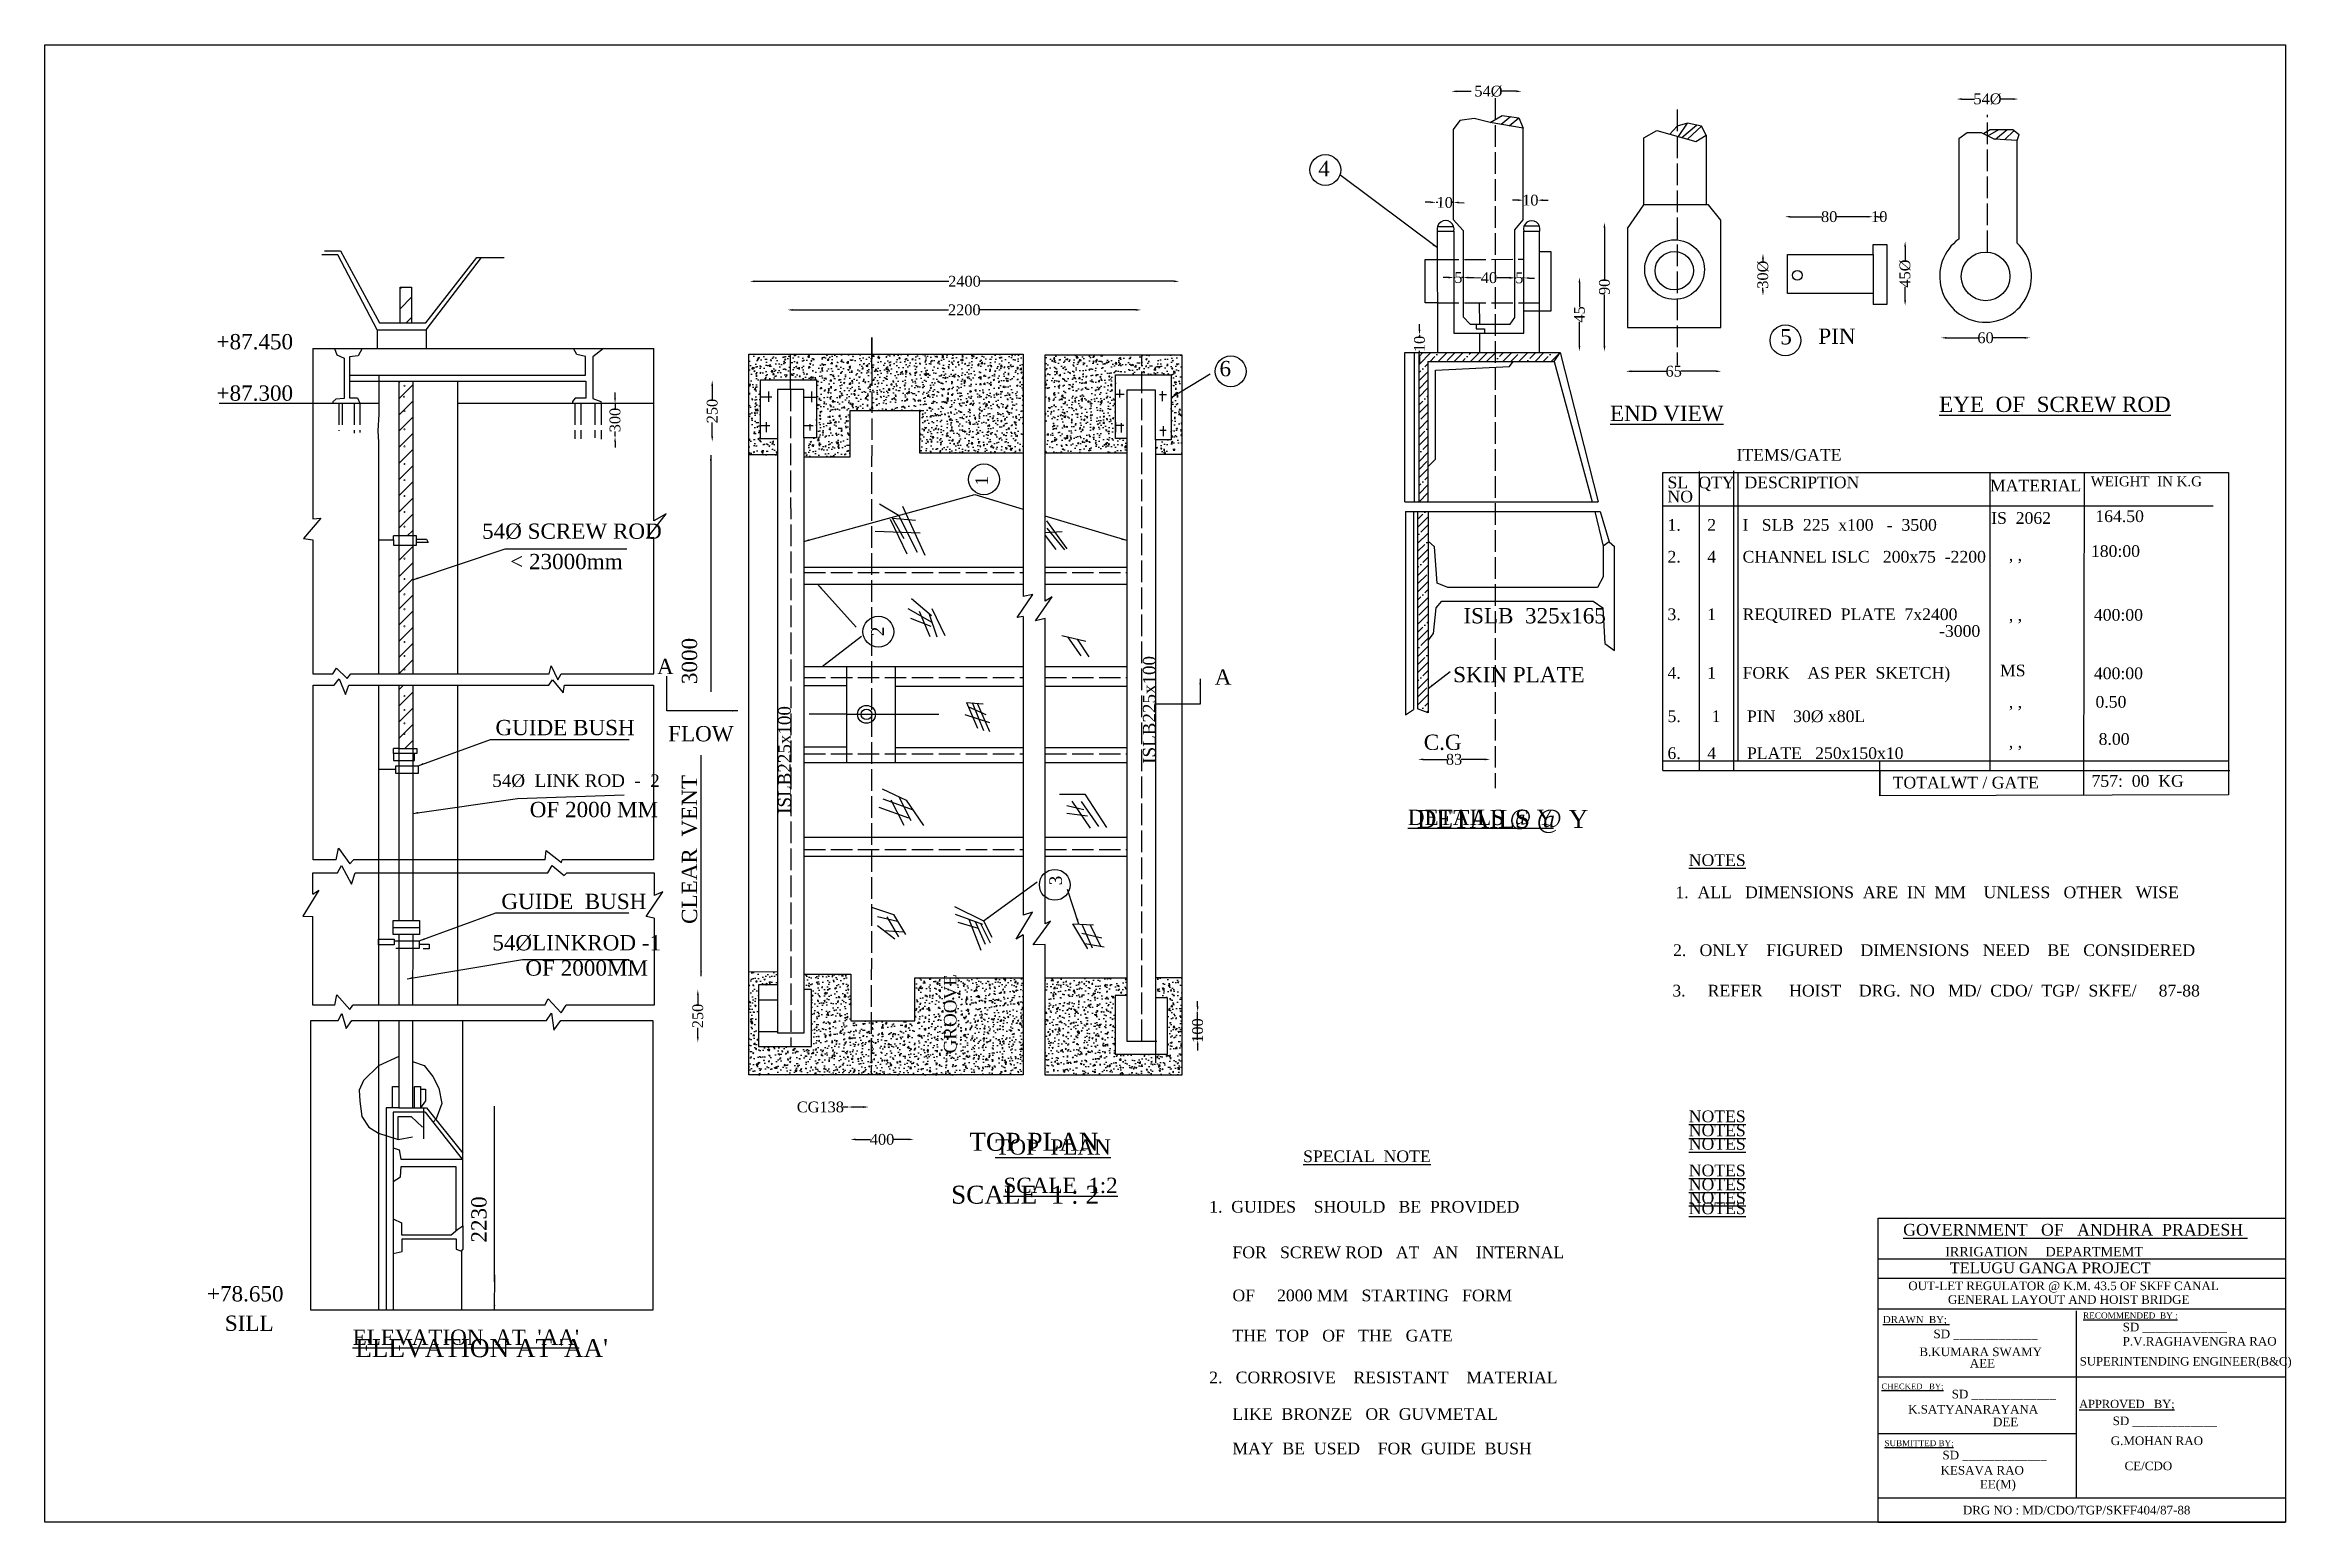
# Model space of a CAD drawing. Header units: millimetres. Extents: x -1361 to 11123, y 830 to 9040.
import ezdxf

# ---------------------------------------------------------------- set-up
doc = ezdxf.new("R2010")
doc.units = ezdxf.units.MM
doc.linetypes.add('ACAD_ISO02W100', pattern=[15, 12, -3])
for name, color, linetype in [('DIM', 5, 'Continuous'), ('DOT LINE', 3, 'Continuous'), ('dwg', 20, 'Continuous'), ('HATCH', 2, 'Continuous'), ('TEXT', 7, 'Continuous')]:
    doc.layers.add(name, color=color, linetype=linetype)
doc.layers.add('TITLE', color=7, linetype='Continuous', lineweight=30)
doc.styles.get("Standard").update_dxf_attribs({"font": 'TIMES.TTF', "height": 60})
doc.dimstyles.new('ISO-25', dxfattribs={"dimtxt": 60, "dimasz": 30, "dimexe": 1.265, "dimexo": 0.625, "dimtad": 0, "dimdec": 1, "dimtxsty": 'Standard', "dimcen": 2.5, "dimse1": 1, "dimse2": 1, "dimclre": 5, "dimclrt": 4, "dimadec": 0, "dimazin": 0, "dimtfac": 1, "dimtdec": 1, "dimtmove": 0, "dimatfit": 3, "dimfxl": 1, "dimarcsym": 0})
pattern_1 = [(50, (0, 0), (72.87387, -6.37563), [7.62, -83.82]), (355, (0, 0), (-14.0971, 76.42266), [6.096, -67.056]), (100.451, (6.07, -0.53), (58.777, 70.0467), [6.476, -71.236]), (46.1842, (0, 20.32), (108.4316, -16.8169), [11.43, -125.73]), (96.6356, (9.04, 18.92), (94.9617, 98.9702), [9.714, -106.854]), (351.184, (0, 20.32), (94.9618, 98.97), [9.144, -100.584]), (21, (10.16, 15.24), (60.64595, -40.9062), [7.62, -83.82]), (326, (10.16, 15.24), (24.7208, 73.6752), [6.096, -67.056]), (71.4514, (15.214, 11.83), (85.3666, 32.76914), [6.476, -71.236]), (37.5, (0, 0), (1.23544, 33.822016), [0, -66.2432, 0, -68.072, 0, -67.31]), (7.5, (0, 0), (26.72787, 40.07223), [0, -38.8112, 0, -64.7192, 0, -25.654]), (327.5, (-22.657, 0), (54.23624, -2.2915), [0, -25.4, 0, -79.248, 0, -105.156]), (317.5, (-32.817, 0), (59.25167, 10.1706), [0, -33.02, 0, -52.6288, 0, -74.676])]

msp = doc.modelspace()

# ---------------------------------------------------------------- texts
at = {"layer": 'Defpoints'}
for s, height, p in [('      , ,', 65, (9407.27, 5134.66)), ('  8.00', 65, (10004.61, 5149.93)), ('%%UDETAILS @ Y', 85, (6214.27, 4704.44)), ('%%UNOTES', 65, (7775.71, 3052.73)), ('%%UNOTES', 65, (7775.71, 2974.95)), ('%%UTOP  PLAN', 85, (3921.37, 2872.65)), ('%%UNOTES', 65, (7775.71, 2899.72)), ('%%UNOTES', 65, (7775.71, 2752.16)), ('%%USCALE  1:2', 85, (3966.71, 2659.51)), ('%%UNOTES', 65, (7775.71, 2674.37)), ('%%UNOTES', 65, (7775.71, 2600.34)), ('%%UNOTES', 65, (7775.71, 2541.67)), ("%%UELEVATION  AT  'AA'", 85, (349.57, 1815.1))]:
    msp.add_text(s, height=height, dxfattribs=at).set_placement(p)
at = {"layer": 'TEXT'}
for s, height, p in [('4', 85, (5716.5, 8310.33)), ('+87.450', 85, (-407.14, 7347.94)), ('5', 85, (8284.16, 7375.5)), ('PIN', 85, (8495.75, 7378.54)), ('6', 85, (5167.29, 7198.61)), ('+87.300', 85, (-407.14, 7062.34)), ('%%UEND VIEW', 85, (7337.81, 6949.58)), ('%%UEYE  OF  SCREW ROD', 85, (9166.97, 6999.92)), ('ITEMS/GATE', 65, (8041.09, 6729.1)), ('SL', 65, (7657.32, 6575.72)), ('QTY', 65, (7828.78, 6575.72)), ('DESCRIPTION', 65, (8085.27, 6575.72)), ('MATERIAL', 65, (9449.86, 6558.35)), ('WEIGHT  IN K.G', 55, (10009.51, 6586.88)), ('NO', 65, (7657.32, 6497.26)), ('54%%C SCREW ROD', 85, (1068.89, 6294.99)), ('1.      2      I   SLB  225  x100   -  3500        ', 65, (7657.32, 6339.95)), ('  IS  2062', 65, (9407.27, 6378.19)), ('164.50', 65, (10035.25, 6388.1)), ('180:00', 65, (10010.81, 6194.19)), ('< 23000mm', 85, (1225.07, 6126.09)), ('2.      4      CHANNEL ISLC   200x75  -2200    ', 65, (7657.32, 6162.86)), ('      , ,', 65, (9407.27, 6173.8)), ('ISLB  325x165', 85, (6522.99, 5825.07)), ('3.      1      REQUIRED  PLATE  7x2400', 65, (7657.32, 5843)), ('400:00', 65, (10027.33, 5839.87)), ('-3000', 65, (9166.63, 5750.1)), ('      , ,', 65, (9407.27, 5839.87)), ('A', 85, (2041.03, 5542.72)), ('A', 85, (5140.74, 5484.11)), ('SKIN PLATE', 85, (6466.14, 5497.8)), ('4.      1      FORK    AS PER  SKETCH)', 65, (7657.32, 5517.76)), ('    MS', 65, (9407.27, 5530.78)), ('400:00', 65, (10027.33, 5514.84)), ('  0.50   ', 65, (9987.04, 5356.39)), ('GUIDE BUSH ', 85, (1143.24, 5203.39)), ('FLOW', 85, (2103.03, 5169.33)), ('5.       1      PIN    30%%C x80L', 65, (7657.32, 5276.3)), ('      , ,', 65, (9407.27, 5356.52)), ('C.G', 85, (6302.64, 5121.9)), ('6.      4       PLATE   250x150x10', 65, (7657.32, 5071.14)), ('54%%C  LINK ROD  -  2', 70, (1125.67, 4916.07)), ('TOTALWT / GATE', 65, (8908.75, 4907.54)), ('757:  00  KG', 65, (10014.2, 4916.75)), ('OF 2000 MM', 85, (1333.73, 4747.84)), ('DETAILS @ Y', 100, (6263.94, 4688.51)), ('%%UNOTES', 65, (7775.71, 4476.64)), ('GUIDE  BUSH', 85, (1176.13, 4237.32)), ('1.  ALL   DIMENSIONS  ARE  IN  MM    UNLESS   OTHER   WISE', 65, (7701.34, 4297.78)), ('54%%CLINKROD -1', 85, (1125.79, 4007.72)), ('2.   ONLY    FIGURED    DIMENSIONS   NEED    BE   CONSIDERED', 65, (7688.29, 3976.2)), ('OF 2000MM', 85, (1309.69, 3867.18)), ('3.     REFER      HOIST    DRG.  NO   MD/  CDO/  TGP/  SKFE/     87-88', 65, (7684.45, 3751.37)), ('TOP PLAN', 100, (3777.07, 2893.7)), ('%%USPECIAL  NOTE', 65, (5632.06, 2830.72)), ('SCALE  1 : 2', 100, (3675.65, 2599.92)), ('1.  GUIDES    SHOULD   BE  PROVIDED', 65, (5110.13, 2550.11)), ('FOR   SCREW ROD   AT   AN    INTERNAL', 65, (5239.32, 2296.99)), ('+78.650', 85, (-460.23, 2056.53)), ('OF     2000 MM   STARTING   FORM  ', 65, (5239.32, 2057.55)), ('SILL', 85, (-360.67, 1893.02)), ('THE  TOP   OF   THE   GATE', 65, (5239.32, 1834.25)), ("ELEVATION AT 'AA'", 100, (363.62, 1747.29)), ('2.   CORROSIVE    RESISTANT    MATERIAL', 65, (5110.13, 1601.61)), ('LIKE  BRONZE   OR  GUVMETAL', 65, (5239.32, 1398.26)), ('MAY  BE  USED    FOR  GUIDE  BUSH', 65, (5239.32, 1206.71))]:
    msp.add_text(s, height=height, dxfattribs=at).set_placement(p)
for s, height, p in [('1', 70, (3880.57, 6591.51)), ('2', 70, (3301.86, 5753.49)), ('3000', 85, (2263.97, 5487.55)), ('ISLB225x100', 70, (4811.91, 5044.52)), ('ISLB225x100', 70, (2784.41, 4766.23)), ('CLEAR  VENT', 85, (2263.97, 4154.67)), ('3', 70, (4291.67, 4369.69)), ('GROOVE', 70, (3705.6, 3434.95)), ('2230', 85, (1093.83, 2383.65))]:
    msp.add_text(s, height=height, rotation=90, dxfattribs=at).set_placement(p)
at = {"layer": 'TITLE', "lineweight": 30}
for s, height, p in [('%%UGOVERNMENT   OF   ANDHRA  PRADESH ', 65.466, (8966.92, 2422.16)), ('GENERAL LAYOUT AND HOIST BRIDGE', 47.7575, (9216.05, 2043.18)), ('SD _____________', 47.7575, (9135.83, 1852.13)), ('SD _____________', 47.7575, (10187.31, 1890.45)), ('B.KUMARA SWAMY', 47.7575, (9057.55, 1752.66)), ('SUPERINTENDING ENGINEER(B&C)', 46.875, (9948.34, 1700.52)), ('P.V.RAGHAVENGRA RAO', 47.7575, (10187.31, 1811.32)), ('AEE', 47.757, (9337.44, 1689.36)), ('SD _____________', 47.7575, (9237.29, 1517.68)), ('K.SATYANARAYANA', 47.7575, (8994.36, 1433.27)), ('DEE', 47.757, (9466.64, 1363.11)), ('SD _____________', 47.7575, (10131.52, 1369.15)), ('G.MOHAN RAO', 47.7575, (10120.96, 1258.37)), ('KESAVA RAO', 47.757, (9175.19, 1094.41)), ('SD _____________', 47.7575, (9185.75, 1178.81)), ('CE/CDO', 47.757, (10197.85, 1118.7)), ('EE(M)', 47.757, (9393.49, 1016.96)), ('DRG NO : MD/CDO/TGP/SKFF404/87-88', 47.7575, (9299.01, 872.92))]:
    msp.add_text(s, height=height, dxfattribs=at).set_placement(p)
at = {"layer": 'TITLE'}
for s, height, p in [('IRRIGATION     DEPARTMEMT ', 52.1121, (9200.58, 2307.16)), ('TELUGU GANGA PROJECT', 59.9474, (9226.43, 2213.21)), (' OUT-LET REGULATOR @ K.M. 43.5 OF SKFF CANAL', 47.7575, (8977.66, 2119.42)), ('%%UDRAWN  BY; ', 39.5841, (8854.78, 1936.08)), ('%%URECOMMENDED  BY :', 33.9702, (9966.86, 1961.26)), ('%%UCHECKED   BY;', 31.9719, (8846.73, 1568.5)), ('%%UAPPROVED   BY;', 45.6739, (9945.09, 1464.04)), ('%%USUBMITTED BY;', 33.2938, (8863.52, 1252.01))]:
    msp.add_text(s, height=height, dxfattribs=at).set_placement(p)

# ---------------------------------------------------------------- blocks, each defined once
blk = doc.blocks.new('*D2')
at = {"layer": 'Defpoints', "color": 0}
for p in [(1806, 7048), (1806, 6863), (1808, 6863)]:
    blk.add_point(p, dxfattribs=at)
at = {"layer": 'DIM', "color": 0, "lineweight": -2}
for p, q in [((1808, 7078), (1808, 7108)), ((1808, 7048), (1808, 7019)), ((1808, 6863), (1808, 6892)), ((1808, 6833), (1808, 6803))]:
    blk.add_line(p, q, dxfattribs=at)
at = {"layer": 'DIM', "color": 0}
for points in [[(1803, 7078), (1813, 7078), (1808, 7048)], [(1803, 6833), (1813, 6833), (1808, 6863)]]:
    blk.add_solid(points, dxfattribs=at)
at = {"layer": 'DIM', "color": 4, "insert": (1808, 6955), "char_height": 60, "attachment_point": 5, "rotation": 90}
blk.add_mtext('300', dxfattribs=at)
blk = doc.blocks.new('*D3')
at = {"layer": 'Defpoints', "color": 0}
for p in [(2279, 3789), (2268, 3497), (2279, 3497)]:
    blk.add_point(p, dxfattribs=at)
at = {"layer": 'DIM', "color": 0, "lineweight": -2}
for p, q in [((2268, 3759), (2268, 3708)), ((2268, 3527), (2268, 3578))]:
    blk.add_line(p, q, dxfattribs=at)
at = {"layer": 'DIM', "color": 0}
for points in [[(2263, 3759), (2273, 3759), (2268, 3789)], [(2263, 3527), (2273, 3527), (2268, 3497)]]:
    blk.add_solid(points, dxfattribs=at)
at = {"layer": 'DIM', "color": 4, "insert": (2268, 3643), "char_height": 60, "attachment_point": 5, "rotation": 90}
blk.add_mtext('250', dxfattribs=at)
blk = doc.blocks.new('*D4')
at = {"layer": 'Defpoints', "color": 0}
for p in [(2344, 7175), (2348, 7175), (2344, 6835)]:
    blk.add_point(p, dxfattribs=at)
at = {"layer": 'DIM', "color": 0, "lineweight": -2}
for p, q in [((2348, 7145), (2348, 7070)), ((2348, 6865), (2348, 6941))]:
    blk.add_line(p, q, dxfattribs=at)
at = {"layer": 'DIM', "color": 0}
for points in [[(2343, 7145), (2353, 7145), (2348, 7175)], [(2343, 6865), (2353, 6865), (2348, 6835)]]:
    blk.add_solid(points, dxfattribs=at)
at = {"layer": 'DIM', "color": 4, "insert": (2348, 7005), "char_height": 60, "attachment_point": 5, "rotation": 90}
blk.add_mtext('250', dxfattribs=at)
blk = doc.blocks.new('*D5')
at = {"layer": 'Defpoints', "color": 0}
for p in [(3103, 3139), (3103, 3137), (3218, 3139)]:
    blk.add_point(p, dxfattribs=at)
at = {"layer": 'DIM', "color": 0, "lineweight": -2}
for p, q in [((3103, 3137), (3073, 3137)), ((3188, 3137), (3133, 3137))]:
    blk.add_line(p, q, dxfattribs=at)
at = {"layer": 'DIM', "color": 0}
for points in [[(3133, 3142), (3133, 3132), (3103, 3137)], [(3188, 3142), (3188, 3132), (3218, 3137)]]:
    blk.add_solid(points, dxfattribs=at)
at = {"layer": 'DIM', "color": 4, "insert": (2949, 3137), "char_height": 60, "attachment_point": 5}
blk.add_mtext('CG138', dxfattribs=at)
blk = doc.blocks.new('*D6')
at = {"layer": 'Defpoints', "color": 0}
for p in [(3116, 2975), (3469, 2975), (3469, 2957)]:
    blk.add_point(p, dxfattribs=at)
at = {"layer": 'DIM', "color": 0, "lineweight": -2}
for p, q in [((3146, 2957), (3227, 2957)), ((3439, 2957), (3357, 2957))]:
    blk.add_line(p, q, dxfattribs=at)
at = {"layer": 'DIM', "color": 0}
for points in [[(3146, 2962), (3146, 2952), (3116, 2957)], [(3439, 2962), (3439, 2952), (3469, 2957)]]:
    blk.add_solid(points, dxfattribs=at)
at = {"layer": 'DIM', "color": 4, "insert": (3292, 2957), "char_height": 60, "attachment_point": 5}
blk.add_mtext('400', dxfattribs=at)
blk = doc.blocks.new('*D7')
at = {"layer": 'Defpoints', "color": 0}
for p in [(5046, 3666), (5046, 3666), (5046, 3511)]:
    blk.add_point(p, dxfattribs=at)
at = {"layer": 'DIM', "color": 0, "lineweight": -2}
for p, q in [((5046, 3696), (5046, 3726)), ((5046, 3511), (5046, 3666)), ((5046, 3481), (5046, 3451))]:
    blk.add_line(p, q, dxfattribs=at)
at = {"layer": 'DIM', "color": 0}
for points in [[(5041, 3696), (5051, 3696), (5046, 3666)], [(5041, 3481), (5051, 3481), (5046, 3511)]]:
    blk.add_solid(points, dxfattribs=at)
at = {"layer": 'DIM', "color": 4, "insert": (5046, 3562), "char_height": 60, "attachment_point": 5, "rotation": 90}
blk.add_mtext('100', dxfattribs=at)
blk = doc.blocks.new('*D8')
at = {"layer": 'Defpoints', "color": 0}
for p in [(2556, 7724), (4944, 7726), (4944, 7724)]:
    blk.add_point(p, dxfattribs=at)
at = {"layer": 'DIM', "color": 0, "lineweight": -2}
for p, q in [((2586, 7726), (3663, 7726)), ((4914, 7726), (3837, 7726))]:
    blk.add_line(p, q, dxfattribs=at)
at = {"layer": 'DIM', "color": 0}
for points in [[(2586, 7731), (2586, 7721), (2556, 7726)], [(4914, 7731), (4914, 7721), (4944, 7726)]]:
    blk.add_solid(points, dxfattribs=at)
at = {"layer": 'DIM', "color": 4, "insert": (3750, 7726), "char_height": 60, "attachment_point": 5}
blk.add_mtext('2400', dxfattribs=at)
blk = doc.blocks.new('*D9')
at = {"layer": 'Defpoints', "color": 0}
for p in [(2766, 7548), (4732, 7567), (4732, 7548)]:
    blk.add_point(p, dxfattribs=at)
at = {"layer": 'DIM', "color": 0, "lineweight": -2}
for p, q in [((2796, 7567), (3662, 7567)), ((4702, 7567), (3836, 7567))]:
    blk.add_line(p, q, dxfattribs=at)
at = {"layer": 'DIM', "color": 0}
for points in [[(2796, 7572), (2796, 7562), (2766, 7567)], [(4702, 7572), (4702, 7562), (4732, 7567)]]:
    blk.add_solid(points, dxfattribs=at)
at = {"layer": 'DIM', "color": 4, "insert": (3749, 7567), "char_height": 60, "attachment_point": 5}
blk.add_mtext('2200', dxfattribs=at)
blk = doc.blocks.new('*D10')
at = {"layer": 'Defpoints', "color": 0}
for p in [(6371, 8165), (6467, 8164), (6467, 8164)]:
    blk.add_point(p, dxfattribs=at)
at = {"layer": 'DIM', "color": 0, "lineweight": -2}
for p, q in [((6341, 8165), (6311, 8165)), ((6371, 8165), (6381, 8165)), ((6467, 8164), (6457, 8164)), ((6497, 8164), (6527, 8163))]:
    blk.add_line(p, q, dxfattribs=at)
at = {"layer": 'DIM', "color": 0}
for points in [[(6341, 8170), (6341, 8160), (6371, 8165)], [(6497, 8169), (6497, 8159), (6467, 8164)]]:
    blk.add_solid(points, dxfattribs=at)
at = {"layer": 'DIM', "color": 4, "insert": (6419, 8164), "char_height": 60, "attachment_point": 5, "rotation": 359.5103}
blk.add_mtext('10', dxfattribs=at)
blk = doc.blocks.new('*D11')
at = {"layer": 'Defpoints', "color": 0}
for p in [(6456, 8783), (6847, 8783), (6847, 8782)]:
    blk.add_point(p, dxfattribs=at)
at = {"layer": 'DIM', "color": 0, "lineweight": -2}
for p, q in [((6486, 8782), (6567, 8782)), ((6817, 8782), (6736, 8782))]:
    blk.add_line(p, q, dxfattribs=at)
at = {"layer": 'DIM', "color": 0}
for points in [[(6486, 8787), (6486, 8777), (6456, 8782)], [(6817, 8787), (6817, 8777), (6847, 8782)]]:
    blk.add_solid(points, dxfattribs=at)
at = {"layer": 'DIM', "color": 4, "insert": (6651, 8782), "char_height": 60, "attachment_point": 5}
blk.add_mtext(' 54%%C', dxfattribs=at)
blk = doc.blocks.new('*D12')
at = {"layer": 'Defpoints', "color": 0}
for p in [(6856, 8178), (6935, 8178), (6935, 8177)]:
    blk.add_point(p, dxfattribs=at)
at = {"layer": 'DIM', "color": 0, "lineweight": -2}
for p, q in [((6826, 8177), (6796, 8177)), ((6856, 8177), (6857, 8177)), ((6935, 8177), (6933, 8177)), ((6965, 8177), (6995, 8177))]:
    blk.add_line(p, q, dxfattribs=at)
at = {"layer": 'DIM', "color": 0}
for points in [[(6826, 8182), (6826, 8172), (6856, 8177)], [(6965, 8182), (6965, 8172), (6935, 8177)]]:
    blk.add_solid(points, dxfattribs=at)
at = {"layer": 'DIM', "color": 4, "insert": (6895, 8177), "char_height": 60, "attachment_point": 5}
blk.add_mtext('10', dxfattribs=at)
blk = doc.blocks.new('*D13')
at = {"layer": 'Defpoints', "color": 0}
for p in [(6470, 7747), (6470, 7747), (6521, 7747)]:
    blk.add_point(p, dxfattribs=at)
at = {"layer": 'DIM', "color": 0, "lineweight": -2}
for p, q in [((6440, 7747), (6410, 7747)), ((6470, 7747), (6478, 7747)), ((6521, 7747), (6513, 7747)), ((6551, 7747), (6581, 7747))]:
    blk.add_line(p, q, dxfattribs=at)
at = {"layer": 'DIM', "color": 0}
for points in [[(6440, 7752), (6440, 7742), (6470, 7747)], [(6551, 7752), (6551, 7742), (6521, 7747)]]:
    blk.add_solid(points, dxfattribs=at)
at = {"layer": 'DIM', "color": 4, "insert": (6495, 7747), "char_height": 60, "attachment_point": 5}
blk.add_mtext('5', dxfattribs=at)
blk = doc.blocks.new('*D14')
at = {"layer": 'Defpoints', "color": 0}
for p in [(6521, 7747), (6809, 7745), (6809, 7745)]:
    blk.add_point(p, dxfattribs=at)
at = {"layer": 'DIM', "color": 0, "lineweight": -2}
for p, q in [((6551, 7747), (6622, 7746)), ((6779, 7745), (6708, 7746))]:
    blk.add_line(p, q, dxfattribs=at)
at = {"layer": 'DIM', "color": 0}
for points in [[(6551, 7752), (6551, 7742), (6521, 7747)], [(6779, 7750), (6779, 7740), (6809, 7745)]]:
    blk.add_solid(points, dxfattribs=at)
at = {"layer": 'DIM', "color": 4, "insert": (6665, 7746), "char_height": 60, "attachment_point": 5, "rotation": 359.6864}
blk.add_mtext('40', dxfattribs=at)
blk = doc.blocks.new('*D15')
at = {"layer": 'Defpoints', "color": 0}
for p in [(6809, 7745), (6859, 7745), (6859, 7745)]:
    blk.add_point(p, dxfattribs=at)
at = {"layer": 'DIM', "color": 0, "lineweight": -2}
for p, q in [((6779, 7746), (6749, 7746)), ((6809, 7745), (6816, 7745)), ((6859, 7745), (6852, 7745)), ((6889, 7744), (6919, 7744))]:
    blk.add_line(p, q, dxfattribs=at)
at = {"layer": 'DIM', "color": 0}
for points in [[(6779, 7751), (6779, 7741), (6809, 7745)], [(6889, 7749), (6889, 7739), (6859, 7745)]]:
    blk.add_solid(points, dxfattribs=at)
at = {"layer": 'DIM', "color": 4, "insert": (6834, 7745), "char_height": 60, "attachment_point": 5, "rotation": 359.32}
blk.add_mtext('5', dxfattribs=at)
blk = doc.blocks.new('*D16')
at = {"layer": 'Defpoints', "color": 0}
for p in [(6276, 7427), (6279, 7427), (6276, 7330)]:
    blk.add_point(p, dxfattribs=at)
at = {"layer": 'DIM', "color": 0, "lineweight": -2}
for p, q in [((6279, 7457), (6279, 7487)), ((6279, 7427), (6279, 7417)), ((6279, 7330), (6279, 7340)), ((6279, 7300), (6279, 7270))]:
    blk.add_line(p, q, dxfattribs=at)
at = {"layer": 'DIM', "color": 0}
for points in [[(6274, 7457), (6284, 7457), (6279, 7427)], [(6274, 7300), (6284, 7300), (6279, 7330)]]:
    blk.add_solid(points, dxfattribs=at)
at = {"layer": 'DIM', "color": 4, "insert": (6279, 7378), "char_height": 60, "attachment_point": 5, "rotation": 90}
blk.add_mtext('10', dxfattribs=at)
blk = doc.blocks.new('*D17')
at = {"layer": 'Defpoints', "color": 0}
for p in [(7165, 7748), (7168, 7748), (7165, 7337)]:
    blk.add_point(p, dxfattribs=at)
at = {"layer": 'DIM', "color": 0, "lineweight": -2}
for p, q in [((7168, 7718), (7168, 7584)), ((7168, 7367), (7168, 7501))]:
    blk.add_line(p, q, dxfattribs=at)
at = {"layer": 'DIM', "color": 0}
for points in [[(7163, 7718), (7173, 7718), (7168, 7748)], [(7163, 7367), (7173, 7367), (7168, 7337)]]:
    blk.add_solid(points, dxfattribs=at)
at = {"layer": 'DIM', "color": 4, "insert": (7168, 7542), "char_height": 60, "attachment_point": 5, "rotation": 90}
blk.add_mtext('45', dxfattribs=at)
blk = doc.blocks.new('*D18')
at = {"layer": 'Defpoints', "color": 0}
for p in [(7300, 8054), (7307, 8054), (7300, 7336)]:
    blk.add_point(p, dxfattribs=at)
at = {"layer": 'DIM', "color": 0, "lineweight": -2}
for p, q in [((7307, 8024), (7307, 7737)), ((7307, 7366), (7307, 7653))]:
    blk.add_line(p, q, dxfattribs=at)
at = {"layer": 'DIM', "color": 0}
for points in [[(7302, 8024), (7312, 8024), (7307, 8054)], [(7302, 7366), (7312, 7366), (7307, 7336)]]:
    blk.add_solid(points, dxfattribs=at)
at = {"layer": 'DIM', "color": 4, "insert": (7307, 7695), "char_height": 60, "attachment_point": 5, "rotation": 90}
blk.add_mtext('90', dxfattribs=at)
blk = doc.blocks.new('*D19')
at = {"layer": 'Defpoints', "color": 0}
for p in [(7426, 7226), (7957, 7226), (7957, 7226)]:
    blk.add_point(p, dxfattribs=at)
at = {"layer": 'DIM', "color": 0, "lineweight": -2}
for p, q in [((7456, 7226), (7652, 7226)), ((7927, 7226), (7732, 7226))]:
    blk.add_line(p, q, dxfattribs=at)
at = {"layer": 'DIM', "color": 0}
for points in [[(7456, 7231), (7456, 7221), (7426, 7226)], [(7927, 7231), (7927, 7221), (7957, 7226)]]:
    blk.add_solid(points, dxfattribs=at)
at = {"layer": 'DIM', "color": 4, "insert": (7692, 7226), "char_height": 60, "attachment_point": 5}
blk.add_mtext('65', dxfattribs=at)
blk = doc.blocks.new('*D20')
at = {"layer": 'Defpoints', "color": 0}
for p in [(8311, 8086), (8800, 8086), (8800, 8085)]:
    blk.add_point(p, dxfattribs=at)
at = {"layer": 'DIM', "color": 0, "lineweight": -2}
for p, q in [((8341, 8085), (8515, 8085)), ((8770, 8085), (8596, 8085))]:
    blk.add_line(p, q, dxfattribs=at)
at = {"layer": 'DIM', "color": 0}
for points in [[(8341, 8090), (8341, 8080), (8311, 8085)], [(8770, 8090), (8770, 8080), (8800, 8085)]]:
    blk.add_solid(points, dxfattribs=at)
at = {"layer": 'DIM', "color": 4, "insert": (8556, 8085), "char_height": 60, "attachment_point": 5}
blk.add_mtext('80', dxfattribs=at)
blk = doc.blocks.new('*D21')
at = {"layer": 'Defpoints', "color": 0}
for p in [(8800, 8085), (8869, 8085), (8869, 8085)]:
    blk.add_point(p, dxfattribs=at)
at = {"layer": 'DIM', "color": 0, "lineweight": -2}
blk.add_line((8830, 8085), (8839, 8085), dxfattribs=at)
at = {"layer": 'DIM', "color": 0}
for points in [[(8830, 8090), (8830, 8080), (8800, 8085)], [(8839, 8090), (8839, 8080), (8869, 8085)]]:
    blk.add_solid(points, dxfattribs=at)
at = {"layer": 'DIM', "color": 4, "insert": (8834, 8085), "char_height": 60, "attachment_point": 5}
blk.add_mtext('10', dxfattribs=at)
blk = doc.blocks.new('*D22')
at = {"layer": 'Defpoints', "color": 0}
for p in [(8188, 7880), (8188, 7880), (8188, 7645)]:
    blk.add_point(p, dxfattribs=at)
at = {"layer": 'DIM', "color": 0, "lineweight": -2}
for p, q in [((8188, 7850), (8188, 7836)), ((8188, 7675), (8188, 7689))]:
    blk.add_line(p, q, dxfattribs=at)
at = {"layer": 'DIM', "color": 0}
for points in [[(8183, 7850), (8193, 7850), (8188, 7880)], [(8183, 7675), (8193, 7675), (8188, 7645)]]:
    blk.add_solid(points, dxfattribs=at)
at = {"layer": 'DIM', "color": 4, "insert": (8188, 7763), "char_height": 60, "attachment_point": 5, "rotation": 90}
blk.add_mtext('30%%C', dxfattribs=at)
blk = doc.blocks.new('*D23')
at = {"layer": 'Defpoints', "color": 0}
for p in [(8974, 7948), (8978, 7948), (8974, 7590)]:
    blk.add_point(p, dxfattribs=at)
at = {"layer": 'DIM', "color": 0, "lineweight": -2}
for p, q in [((8978, 7918), (8978, 7844)), ((8978, 7620), (8978, 7695))]:
    blk.add_line(p, q, dxfattribs=at)
at = {"layer": 'DIM', "color": 0}
for points in [[(8973, 7918), (8983, 7918), (8978, 7948)], [(8973, 7620), (8983, 7620), (8978, 7590)]]:
    blk.add_solid(points, dxfattribs=at)
at = {"layer": 'DIM', "color": 4, "insert": (8978, 7769), "char_height": 60, "attachment_point": 5, "rotation": 90}
blk.add_mtext('45%%C', dxfattribs=at)
blk = doc.blocks.new('*D24')
at = {"layer": 'Defpoints', "color": 0}
for p in [(9177, 7412), (9672, 7412), (9672, 7412)]:
    blk.add_point(p, dxfattribs=at)
at = {"layer": 'DIM', "color": 0, "lineweight": -2}
for p, q in [((9207, 7412), (9383, 7412)), ((9642, 7412), (9466, 7412))]:
    blk.add_line(p, q, dxfattribs=at)
at = {"layer": 'DIM', "color": 0}
for points in [[(9207, 7417), (9207, 7407), (9177, 7412)], [(9642, 7417), (9642, 7407), (9672, 7412)]]:
    blk.add_solid(points, dxfattribs=at)
at = {"layer": 'DIM', "color": 4, "insert": (9425, 7412), "char_height": 60, "attachment_point": 5}
blk.add_mtext('60', dxfattribs=at)
blk = doc.blocks.new('*D25')
at = {"layer": 'Defpoints', "color": 0}
for p in [(9607, 8739), (9265, 8739), (9607, 8739)]:
    blk.add_point(p, dxfattribs=at)
at = {"layer": 'DIM', "color": 0, "lineweight": -2}
for p, q in [((9295, 8739), (9363, 8739)), ((9577, 8739), (9509, 8739))]:
    blk.add_line(p, q, dxfattribs=at)
at = {"layer": 'DIM', "color": 0}
for points in [[(9295, 8744), (9295, 8734), (9265, 8739)], [(9577, 8744), (9577, 8734), (9607, 8739)]]:
    blk.add_solid(points, dxfattribs=at)
at = {"layer": 'DIM', "color": 4, "insert": (9436, 8739), "char_height": 60, "attachment_point": 5}
blk.add_mtext('54%%C', dxfattribs=at)
blk = doc.blocks.new('*D26')
at = {"layer": 'Defpoints', "color": 0}
for p in [(6271, 5069), (6672, 5069), (6672, 5069)]:
    blk.add_point(p, dxfattribs=at)
at = {"layer": 'DIM', "color": 0, "lineweight": -2}
for p, q in [((6301, 5069), (6433, 5069)), ((6642, 5069), (6510, 5069))]:
    blk.add_line(p, q, dxfattribs=at)
at = {"layer": 'DIM', "color": 0}
for points in [[(6301, 5074), (6301, 5064), (6271, 5069)], [(6642, 5074), (6642, 5064), (6672, 5069)]]:
    blk.add_solid(points, dxfattribs=at)
at = {"layer": 'DIM', "color": 4, "insert": (6471, 5069), "char_height": 60, "attachment_point": 5}
blk.add_mtext('83', dxfattribs=at)

# ---------------------------------------------------------------- dimensions: what is measured, and where the dimension line sits
at = {"layer": 'DIM'}
for p1, p2, distance, text, picture, middle in [((6455.51, 8783.42), (6847.27, 8783.42), -1.78, ' 54%%C', '*D11', (6651.39, 8781.65)), ((9265.16, 8738.66), (9606.99, 8738.66), 0.84, '54%%C', '*D25', (9436.08, 8739.49)), ((8311.45, 8086.23), (8799.77, 8086.23), -0.98, '80', '*D20', (8555.61, 8085.25)), ((7299.82, 7335.74), (7299.82, 8054.16), -7.03, '90', '*D18', (7306.85, 7694.95)), ((8187.65, 7645.11), (8187.65, 7880.3), 0, '30%%C', '*D22', (8187.65, 7762.7)), ((8973.72, 7589.89), (8973.72, 7948.36), -4.28, '45%%C', '*D23', (8978.01, 7769.13)), ((2556.05, 7723.55), (4944.25, 7723.55), 2.41, '2400', '*D8', (3750.15, 7725.96)), ((6521.32, 7746.87), (6469.66, 7746.87), 0, '5', '*D13', (6495.49, 7746.87)), ((6521.32, 7746.87), (6808.79, 7745.3), 0, '40', '*D14', (6665.06, 7746.09)), ((6808.79, 7745.3), (6858.76, 7744.71), 0, '5', '*D15', (6833.78, 7745)), ((7164.99, 7336.89), (7164.99, 7747.63), -2.86, '45', '*D17', (7167.85, 7542.26)), ((2765.92, 7547.82), (4731.81, 7547.82), 18.73, '2200', '*D9', (3748.87, 7566.55)), ((9177.27, 7412.08), (9672.48, 7412.08), 0.27, '60', '*D24', (9424.88, 7412.35)), ((7426.22, 7226.35), (7957.33, 7226.35), -0.56, '65', '*D19', (7691.77, 7225.79)), ((2343.91, 6835.35), (2343.91, 7175.43), -4.34, '250', '*D4', (2348.24, 7005.39)), ((1806.39, 7047.85), (1806.39, 6862.83), 1.83, '300', '*D2', (1808.22, 6955.34)), ((6270.67, 5069.15), (6671.82, 5069.15), -0.65, '83', '*D26', (6471.25, 5068.51)), ((2278.68, 3789.31), (2278.68, 3496.64), -10.65, '250', '*D3', (2268.04, 3642.98)), ((3218.26, 3138.77), (3103.07, 3138.77), 1.33, 'CG138', '*D5', (2948.61, 3137.44)), ((3115.59, 2974.7), (3468.99, 2974.7), -17.56, '400', '*D6', (3292.29, 2957.14))]:
    dim = msp.add_aligned_dim(p1=p1, p2=p2, distance=distance, text=text, dimstyle='ISO-25', dxfattribs=at)
    dim.commit()
    dim.dimension.update_dxf_attribs({"geometry": picture, "text_midpoint": middle})
for base, p1, p2, angle, text, picture, middle in [((6466.95, 8163.77), (6371.11, 8164.59), (6466.95, 8163.77), 359.510338, '10', '*D10', (6419.03, 8164.18)), ((6934.74, 8176.74), (6855.83, 8178.45), (6934.74, 8178.45), 0, '10', '*D12', (6895.28, 8176.74)), ((8868.93, 8085.16), (8799.77, 8085.25), (8868.93, 8085.25), 0, '10', '*D21', (8834.35, 8085.16)), ((6278.62, 7426.69), (6276.27, 7330.14), (6276.27, 7426.69), 90, '10', '*D16', (6278.62, 7378.41)), ((5045.67, 3666.19), (5045.67, 3511.16), (5045.67, 3666.19), 90, '100', '*D7', (5045.67, 3561.52))]:
    dim = msp.add_linear_dim(base=base, p1=p1, p2=p2, angle=angle, text=text, dimstyle='ISO-25', dxfattribs=at)
    dim.commit()
    dim.dimension.update_dxf_attribs({"geometry": picture, "text_midpoint": middle, "dimtype": 161})

# ---------------------------------------------------------------- hatches: boundary and pattern name
at = {"layer": 'HATCH'}
h = msp.add_hatch(dxfattribs=at)
h.set_pattern_fill('ANSI35', color=256, scale=25, style=0)
h.paths.add_polyline_path([(677.46, 7693.18), (613.1, 7693.18), (613.1, 7495.3), (677.49, 7495.3)])
h = msp.add_hatch(dxfattribs=at)
h.set_pattern_fill('AR-CONC', color=256, scale=0.4, style=0)
h.set_pattern_definition(pattern_1)
h.paths.add_polyline_path([(3114.3, 7008.09), (3234.38, 7008.09), (3234.59, 7321.96), (2783.81, 7321.96), (2783.81, 7179.42), (2928.37, 7179.42), (2928.37, 6855.5), (2856.78, 6855.5), (2856.78, 6750.6), (3114.3, 6750.6)])
h.paths.add_polyline_path([(2551.86, 6761.79), (2710.84, 6761.79), (2710.84, 6850.1), (2616.48, 6850.1), (2616.48, 7179.42), (2783.81, 7179.42), (2783.81, 7321.96), (2551.86, 7321.96)])
h = msp.add_hatch(dxfattribs=at)
h.set_pattern_fill('AR-CONC', color=256, scale=0.4, style=0)
h.set_pattern_definition(pattern_1)
h.paths.add_polyline_path([(3234.65, 7321.96), (3234.65, 7242), (3234.53, 7242), (3234.38, 7008.09), (3500.01, 7008.09), (3500.01, 6772.06), (4076.8, 6772.06), (4076.8, 7321.96)])
h = msp.add_hatch(dxfattribs=at)
h.set_pattern_fill('AR-CONC', color=256, scale=0.4, style=0)
h.set_pattern_definition(pattern_1)
h.paths.add_polyline_path([(4197.71, 6772.06), (4652.37, 6772.06), (4652.37, 6852.8), (4590, 6852.8), (4590, 7206.65), (4735.64, 7206.65), (4735.64, 7317.39), (4197.71, 7317.39)])
h.paths.add_polyline_path([(4898.09, 7206.65), (4898.09, 6845.21), (4811.91, 6845.21), (4811.91, 6765.21), (4958.55, 6765.21), (4958.55, 7317.39), (4735.64, 7317.39), (4735.64, 7206.65)])
h = msp.add_hatch(dxfattribs=at)
h.set_pattern_fill('ANSI35', color=256, scale=10, style=0)
h.paths.add_polyline_path([(6325.4, 7280.57), (6698.99, 7280.57), (6698.99, 7330.14), (6276.27, 7330.14), (6276.27, 6499.84), (6325.4, 6499.84)])
h = msp.add_hatch(dxfattribs=at)
h.set_pattern_fill('ANSI35', color=256, scale=10, style=0)
h.paths.add_polyline_path([(7060.69, 7330.14), (6698.99, 7330.14), (6698.99, 7280.57), (7028.14, 7280.57)])
h = msp.add_hatch(dxfattribs=at)
h.set_pattern_fill('ANSI31', color=256, scale=20, style=0)
h.paths.add_polyline_path([(684.92, 7171.22), (606.47, 7171.22), (606.32, 6310.66), (684.45, 6310.66)])
h = msp.add_hatch(dxfattribs=at)
h.set_pattern_fill('ANSI35', color=256, scale=10, style=0)
h.paths.add_polyline_path([(6327.2, 6446.67), (6268.47, 6446.67), (6268.47, 5350.89), (6327.2, 5328.28)])
h = msp.add_hatch(dxfattribs=at)
h.set_pattern_fill('ANSI31', color=256, scale=20, style=0)
h.paths.add_polyline_path([(684.42, 6259.12), (606.31, 6259.12), (606.19, 5545.34), (684.03, 5545.34)])
h = msp.add_hatch(dxfattribs=at)
h.set_pattern_fill('ANSI31', color=256, scale=20, style=0)
h.paths.add_polyline_path([(683.99, 5480.99), (606.18, 5480.99), (606.13, 5129.68), (683.8, 5129.68)])
h = msp.add_hatch(dxfattribs=at)
h.set_pattern_fill('AR-CONC', color=256, scale=0.4, style=0)
h.set_pattern_definition(pattern_1)
h.paths.add_polyline_path([(3117.5, 3616.62), (3117.5, 3876.03), (2856.78, 3876.03), (2856.78, 3789.34), (2900.41, 3789.34), (2900.41, 3473.77), (2605.31, 3473.77), (2605.31, 3816.37), (2710.84, 3816.37), (2710.84, 3887.85), (2551.86, 3885.69), (2551.86, 3315.31), (3231.91, 3315.31), (3232.11, 3616.62)])
h = msp.add_hatch(dxfattribs=at)
h.set_pattern_fill('AR-CONC', color=256, scale=0.4, style=0)
h.set_pattern_definition(pattern_1)
h.paths.add_polyline_path([(4076.8, 3855.54), (3474.79, 3855.54), (3474.79, 3616.62), (3232.11, 3616.62), (3231.91, 3315.31), (4076.8, 3315.31)])
h.paths.add_polyline_path([(3725.05, 3417.06), (3725.05, 3883.49), (3617.71, 3883.49), (3617.71, 3417.06)], flags=9)
h = msp.add_hatch(dxfattribs=at)
h.set_pattern_fill('AR-CONC', color=256, scale=0.4, style=0)
h.set_pattern_definition(pattern_1)
h.paths.add_polyline_path([(4587.31, 3756.34), (4652.37, 3756.34), (4652.37, 3854.81), (4197.71, 3854.81), (4197.71, 3314.26), (4958.55, 3314.26), (4958.55, 3857.14), (4811.91, 3857.14), (4811.91, 3743.84), (4878.59, 3743.84), (4878.59, 3429.97), (4587.31, 3429.97)])

# ---------------------------------------------------------------- linework, layer by layer
at = {"layer": 'Defpoints'}
for points in [[(7835.5, 5006.6), (7835.5, 6668.14)], [(8024.67, 6672.65), (8024.67, 5006.6)], [(9449.86, 6478.7), (9449.86, 6663.29)], [(9449.86, 5006.6), (9449.86, 6478.7)], [(7631.93, 5006.6), (10783.15, 5006.6)], [(8837.44, 5006.6), (8837.44, 4866.61)]]:
    msp.add_lwpolyline(points, dxfattribs=at)
at = {"layer": 'DOT LINE', "linetype": 'ACAD_ISO02W100', "ltscale": 10}
for points in [[(6698.99, 8743.18), (6698.99, 4908.94)], [(7711.68, 8680.08), (7711.68, 7260.5)], [(9436.01, 7888.26), (9436.01, 8651.96)], [(6378.27, 7847.52), (6858.76, 7848.4)], [(6378.52, 7606.39), (6944.36, 7606.39)], [(3234.65, 7414.49), (3231.91, 3315.31)], [(4735.64, 3503.96), (4735.64, 7317.39)], [(2783.81, 7124.12), (2784.74, 3473.77)], [(273.38, 7047.85), (273.38, 6895.78)], [(291.72, 7047.85), (291.72, 6908.09)], [(358.15, 7047.85), (358.15, 6881.33)], [(389.08, 7048.16), (389.08, 6885.07)], [(1585.21, 7047.85), (1585.21, 6850.41)], [(1618.6, 7047.85), (1618.6, 6850.41)], [(1695.48, 7047.85), (1695.48, 6856.47)], [(1731.61, 7047.85), (1731.61, 6849.65)], [(2856.78, 6106.88), (4076.8, 6106.88)], [(4197.71, 6106.88), (4652.37, 6106.88)], [(2856.78, 5524.4), (4076.8, 5524.4)], [(4197.71, 5524.4), (4652.37, 5524.4)], [(2856.78, 5099.3), (4076.8, 5099.3)], [(4197.71, 5099.3), (4652.37, 5099.3)], [(2856.78, 4568.32), (4076.8, 4568.32)], [(4197.71, 4568.32), (4652.37, 4568.32)]]:
    msp.add_lwpolyline(points, dxfattribs=at)
at = {"layer": 'dwg'}
for points in [[(6466.95, 8570.06), (6466.95, 8070.27), (6521.32, 8009.04), (6521.32, 7528.73), (6560.66, 7487.14), (6782.68, 7487.14), (6808.79, 7524.83), (6808.79, 8012.3), (6855.83, 8068.65), (6855.83, 8577.73), (6671.3, 8609.41), (6582.14, 8631.27), (6503.15, 8619.48), (6466.95, 8570.06)], [(6671.3, 8609.41), (6738.2, 8647.8), (6831.26, 8635.16), (6855.83, 8577.73)], [(7525.22, 8151.92), (7525.22, 8523.37), (7597.39, 8563.8), (7814.18, 8503.63), (7872.41, 8538.14), (7845.76, 8588.43), (7768.29, 8605.2), (7712.03, 8587.94), (7669.84, 8543.69)], [(7872.41, 8538.14), (7872.35, 8151.92)], [(9276.59, 8518.87), (9322.19, 8553.95), (9400.8, 8553.48), (9473.91, 8516.19)], [(9276.59, 8518.87), (9276.59, 7960.7)], [(9412.88, 8547.31), (9451.36, 8569.02), (9577.22, 8569.02), (9612.31, 8541.91)], [(9600.56, 7938.95), (9600.56, 8507.94), (9473.91, 8516.19)], [(9600.56, 8507.94), (9612.31, 8541.91)], [(7434.28, 8019.33), (7434.28, 7470.26), (7953.28, 7470.26), (7953.28, 8064.98), (7884.98, 8151.92), (7525.22, 8151.92)], [(7434.28, 8019.33), (7525.22, 8151.92)], [(6378.11, 8004.18), (6378.81, 7330.14)], [(6378.11, 8004.18), (6469.66, 8004.18), (6469.66, 7437.39), (6858.76, 7437.39), (6858.76, 8004.01), (6944.51, 8004.01), (6944.51, 7891.8), (7008.6, 7891.8), (7008.6, 7560.13), (6858.76, 7560.13)], [(6378.6, 8029.92), (6469.17, 8029.92)], [(6860.37, 8033.74), (6945.38, 8033.74)], [(6944.51, 8004.01), (6946.98, 8004.01)], [(486.05, 7455.59), (267, 7873.14), (178.88, 7873.14)], [(193.04, 7896.17), (282.52, 7896.17), (498.84, 7495.3), (756.27, 7495.3), (1040.52, 7859.03), (1191.13, 7859.03)], [(6944.51, 7891.8), (6944.2, 7330.14)], [(8323.85, 7874.84), (8800.78, 7874.84), (8800.78, 7931.3), (8876.15, 7931.3), (8876.15, 7596.6), (8800.78, 7596.6)], [(8800.78, 7657.64), (8323.85, 7657.64), (8323.85, 7874.84)], [(8800.78, 7874.84), (8800.78, 7596.6)], [(486.05, 7455.59), (758.79, 7455.59), (1066.49, 7859.03)], [(6378.52, 7606.39), (6310.27, 7606.39), (6310.27, 7847.52), (6378.27, 7847.52)], [(613.1, 7495.3), (613.1, 7693.18), (677.46, 7693.18), (677.49, 7495.3)], [(6613.68, 7487.14), (6613.34, 7606.39)], [(486.05, 7455.59), (486.05, 7353.29)], [(758.79, 7455.59), (758.79, 7353.29)], [(3234.65, 7242), (3234.65, 7414.49)], [(6593.44, 7487.14), (6593.44, 7462.48), (6640.92, 7462.48), (6640.46, 7437.39)], [(6612.28, 7437.39), (6612.28, 7330.14)], [(128.37, 7353.29), (2022.94, 7353.29)], [(128.37, 7353.29), (128.37, 6406.22)], [(248.46, 7353.29), (261.36, 7317.37), (303.25, 7298.05), (303.25, 7075.24), (256.53, 7071.54), (240.01, 7056.27), (240.01, 7047.85)], [(402.06, 7353.29), (380.6, 7311.49), (331.63, 7306.62), (331.63, 7077.71), (376.65, 7077.71), (389.08, 7048.16)], [(331.63, 7205.21), (1644.47, 7205.21), (1644.47, 7307.86), (1594.6, 7319.93), (1577.06, 7353.29)], [(1744.63, 7353.29), (1683.84, 7306.31), (1683.84, 7075.05), (1729.24, 7059.01), (1731.61, 7047.85)], [(2022.94, 6395.03), (2022.94, 7353.29)], [(4076.8, 4093.99), (4076.8, 3315.31), (2551.86, 3315.31), (2551.86, 7321.96), (4076.8, 7321.96), (4076.8, 5973.91)], [(2783.81, 7124.12), (2783.81, 7321.96)], [(4197.71, 5948.71), (4197.71, 7317.39), (4958.55, 7317.39), (4958.55, 3314.26), (4197.71, 3314.26), (4197.71, 4040.65)], [(6196.9, 6499.84), (6196.9, 7330.14), (7060.69, 7330.14), (7272, 6499.84)], [(6248.94, 7330.14), (6248.94, 6499.84)], [(6276.27, 6499.84), (6276.27, 7330.14)], [(6325.4, 7280.57), (7028.14, 7280.57)], [(6325.4, 7280.57), (6325.4, 6499.84)], [(6325.4, 6695.53), (6367.56, 6738.49), (6367.56, 7232.31), (6778.49, 7251.83), (6799.6, 7280.57)], [(7028.14, 7280.57), (7238.45, 6499.84)], [(331.63, 7171.22), (1644.97, 7171.22), (1644.97, 7076.6), (1586.69, 7076.6), (1572.23, 7058.96), (1572.23, 7047.85)], [(495.85, 7205.21), (495.85, 6987.71), (490.03, 6895.43), (493.67, 6832.93), (493.67, 5545.34)], [(606.47, 7171.22), (606.19, 5545.34)], [(684.92, 7171.22), (684.03, 5545.34)], [(933.13, 7171.22), (933.13, 5545.34)], [(2710.84, 6850.1), (2616.48, 6850.1), (2616.48, 7179.42), (2928.37, 7179.42), (2928.37, 6855.5), (2856.78, 6855.5), (2856.78, 3546.84), (2710.84, 3546.84)], [(2856.78, 6855.5), (2856.78, 7124.12), (2710.84, 7124.12), (2710.84, 3546.84)], [(4652.37, 6852.8), (4590, 6852.8), (4590, 7206.65), (4898.09, 7206.65), (4898.09, 6845.21), (4811.91, 6845.21), (4811.91, 7120.38), (4652.37, 7120.38), (4652.37, 3503.96), (4818.91, 3503.96)], [(4610.78, 7124.68), (4610.78, 7080.64)], [(495.85, 7047.85), (-393.31, 7047.85)], [(2022.94, 7047.85), (933.13, 7047.85)], [(2616.48, 7083.26), (2679.11, 7083.26)], [(2660.03, 7114.01), (2660.03, 7055.71)], [(2856.78, 7082.12), (2928.37, 7082.12)], [(2856.78, 6750.6), (3114.3, 6750.6), (3114.3, 7008.09), (3500.01, 7008.09), (3500.01, 6772.06), (4076.8, 6772.06)], [(2900.32, 7112.86), (2900.32, 7054.57)], [(4590, 7098.92), (4636.98, 7098.92)], [(4833.19, 7096.19), (4872.83, 7096.19)], [(4849.11, 7115.34), (4849.11, 7060.48)], [(2616.48, 6924.96), (2669.04, 6924.96)], [(2646.98, 6942.5), (2646.98, 6888.45)], [(2856.78, 6923.81), (2909.34, 6923.81)], [(2890.55, 6932.78), (2890.55, 6897.1)], [(4590.11, 6942.5), (4590.11, 6888.45)], [(4590.11, 6927.46), (4636.32, 6927.46)], [(4620.06, 6937.94), (4620.06, 6885.01)], [(4835.32, 6899.19), (4871.57, 6899.19)], [(4853.91, 6921.02), (4853.91, 6865.29)], [(2710.84, 6761.79), (2551.86, 6761.79)], [(4197.71, 6772.06), (4652.37, 6772.06)], [(4811.91, 6845.21), (4811.91, 3382.01)], [(4811.91, 6765.21), (4958.55, 6765.21)], [(7631.93, 5006.6), (7631.93, 6663.29)], [(7834.9, 5059.85), (7834.9, 6663.29)], [(8049.47, 5059.85), (8049.47, 6663.29)], [(9449.86, 5058.47), (9449.86, 6663.29)], [(9972.01, 4870.23), (9975.02, 6663.29)], [(6196.9, 6499.84), (7272, 6499.84)], [(128.37, 6406.22), (172.62, 6409.8), (75.82, 6295.84), (128.37, 6289.57)], [(2022.94, 6302.99), (1987.09, 6298.48), (2092.74, 6433.65), (2022.94, 6395.03)], [(6200.83, 6446.67), (7283.5, 6446.67), (7332.6, 6278.36), (7300.37, 6253.31)], [(6200.83, 6446.67), (6200.83, 5317.32), (6246.22, 5346.95)], [(6246.22, 6446.67), (6246.22, 5346.95)], [(6268.47, 6446.67), (6268.47, 5350.89)], [(6327.2, 6446.67), (6327.2, 5328.28), (6268.47, 5350.89)], [(7253.8, 6446.67), (7300.37, 6253.31), (7300.37, 6083.47), (7267.47, 6024.27), (6435.72, 6024.27), (6376.74, 6047.54), (6363.12, 6250.72), (6327.2, 6281.62)], [(7631.93, 6478.7), (10691.07, 6478.7)], [(128.37, 6289.57), (128.37, 5545.34), (240.01, 5545.34)], [(493.67, 6290.04), (577.18, 6290.04), (577.18, 6259.12), (704.07, 6259.12), (704.07, 6310.66), (577.18, 6310.66)], [(577.18, 6290.04), (577.18, 6310.66)], [(704.07, 6259.12), (704.07, 6310.66)], [(704.07, 6293.79), (760.42, 6293.28), (768.64, 6274.3), (704.07, 6274.3)], [(1508.65, 5545.34), (2022.94, 5545.34), (2022.94, 6302.99)], [(6327.2, 5730.56), (6357.28, 5768.36), (6372.42, 5910.78), (6403.13, 5949.3), (7243.58, 5949.3), (7298.86, 5910.52), (7309.09, 5714.01), (7363.26, 5674), (7363.26, 6251.57)], [(7332.6, 6278.36), (7363.26, 6251.57)], [(2856.78, 6137.65), (4076.8, 6137.65)], [(4197.71, 6137.65), (4652.37, 6137.65)], [(2856.78, 6043.2), (4076.8, 6043.2)], [(4197.71, 6043.2), (4652.37, 6043.2)], [(4076.8, 5863.34), (4043.14, 5857.62), (4130.54, 5984.78), (4076.8, 5973.91)], [(4197.71, 5852.82), (4144.86, 5839.41), (4237.27, 5971.59), (4197.71, 5948.71)], [(4076.8, 5863.34), (4076.8, 4202.6)], [(4197.71, 4155.83), (4197.71, 5852.82)], [(240.01, 5545.34), (259.98, 5575.76), (319.63, 5517.91), (338.93, 5545.34)], [(246.52, 5480.99), (273.99, 5517.58), (309.22, 5430.6), (328.4, 5480.99)], [(338.93, 5545.34), (1441.42, 5545.34)], [(1439.81, 5480.99), (1461.08, 5510.4), (1519.17, 5438.65), (1527.83, 5480.99)], [(1441.42, 5545.34), (1453.73, 5588.69), (1489.14, 5510.75), (1508.65, 5545.34)], [(2856.78, 5584.63), (4076.8, 5584.63)], [(3094.21, 5584.63), (3094.21, 5051.13)], [(3364.35, 5584.63), (3364.35, 5051.13)], [(4197.71, 5584.63), (4652.37, 5584.63)], [(129.77, 5480.99), (246.52, 5480.99)], [(258.58, 4510.84), (129.83, 4510.84), (129.83, 5480.99)], [(328.4, 5480.99), (1439.81, 5480.99)], [(493.67, 5480.99), (493.67, 3702.98)], [(606.18, 5480.99), (605.97, 4174.09)], [(683.99, 5480.99), (683.27, 4174.09)], [(933.13, 5480.99), (933.13, 3702.98)], [(1527.83, 5480.99), (2021.11, 5480.99), (2021.11, 4510.84), (1513.85, 4510.84)], [(2856.78, 5479.81), (3094.21, 5479.81)], [(3364.35, 5476.04), (4076.8, 5476.04)], [(4197.71, 5476.04), (4652.37, 5476.04)], [(3094.21, 5319.5), (2886.27, 5319.5)], [(3094.21, 5319.5), (3608.25, 5319.5)], [(606.13, 5129.68), (706.38, 5129.68), (706.38, 5102.22), (576.15, 5102.22), (576.15, 5129.68)], [(606.13, 5129.68), (576.15, 5129.68)], [(2856.78, 5138.77), (3094.21, 5138.77)], [(3366.87, 5135.9), (4076.8, 5135.9)], [(4197.71, 5135.9), (4652.37, 5135.9)], [(589.8, 5012.45), (493.67, 5012.45)], [(576.15, 5102.22), (576.15, 5063.15), (692.63, 5063.15), (692.63, 5102.22)], [(2856.78, 5051.13), (4076.8, 5051.13)], [(4197.71, 5051.13), (4652.37, 5051.13)], [(10774.98, 5059.85), (10774.98, 4872.8), (8837.44, 4866.61), (8837.44, 5059.85)], [(2856.78, 4636.23), (4076.8, 4636.23)], [(4197.71, 4636.23), (4652.37, 4636.23)], [(258.58, 4510.84), (270.64, 4576.32), (334.5, 4487.71), (354.37, 4510.84)], [(1420.23, 4510.84), (354.37, 4510.84)], [(1420.23, 4510.84), (1424.26, 4561.82), (1509.82, 4495.95), (1513.85, 4510.84)], [(2856.78, 4530.96), (4076.8, 4530.96)], [(4197.71, 4530.96), (4652.37, 4530.96)], [(127.94, 4320.5), (127.94, 4438.08), (264.97, 4438.08)], [(264.97, 4438.08), (288.38, 4479.2), (343.02, 4374.99), (364.31, 4438.08)], [(364.31, 4438.08), (1434.6, 4438.08)], [(1434.6, 4438.08), (1457.98, 4478.85), (1525.92, 4423.54), (1539.51, 4438.08)], [(1539.51, 4438.08), (2025.2, 4438.08), (2025.2, 4311.82)], [(127.94, 4320.5), (161.24, 4342.93), (72.49, 4197.18), (127.94, 4196.33)], [(2025.2, 4185.72), (1980, 4196.22), (2072.66, 4332.34), (2025.2, 4311.82)], [(251, 3702.98), (127.94, 3702.98), (127.94, 4196.33)], [(574.39, 4134.98), (721.28, 4134.98)], [(2025.2, 4185.72), (2025.2, 3702.98), (1535.93, 3702.98)], [(4076.8, 4093.99), (4037.82, 4069.11), (4128.23, 4220.34), (4076.8, 4202.6)], [(4197.71, 4040.65), (4131.92, 4038.59), (4227.65, 4169.2), (4197.71, 4155.83)], [(580.71, 4059.93), (719.63, 4059.93), (719.63, 4017.3), (589.28, 4017.3)], [(605.95, 4095.87), (605.89, 3702.98)], [(683.23, 4095.87), (683.01, 3702.98)], [(719.63, 4043.01), (775.5, 4043.01), (775.5, 4015.95), (740.96, 4015.95)], [(2710.84, 3887.85), (2551.86, 3885.69)], [(2856.78, 3876.03), (3117.5, 3876.03), (3117.5, 3616.62), (3474.79, 3616.62), (3474.79, 3855.54), (4076.8, 3855.54)], [(251, 3702.98), (262.25, 3760.9), (333.14, 3679.96), (349.92, 3702.98)], [(2710.84, 3816.37), (2605.31, 3816.37), (2605.31, 3473.77), (2900.41, 3473.77), (2900.41, 3789.34), (2856.78, 3789.34)], [(4197.71, 3854.81), (4652.37, 3854.81)], [(4652.37, 3756.34), (4587.31, 3756.34), (4587.31, 3429.97), (4878.59, 3429.97), (4878.59, 3743.84), (4811.91, 3743.84)], [(4811.91, 3857.14), (4958.55, 3857.14)], [(268.87, 3617.64), (289.33, 3656.05), (312.84, 3572.55), (345.05, 3617.64)], [(1417.16, 3702.98), (349.92, 3702.98)], [(1417.16, 3702.98), (1435.43, 3738.78), (1509.23, 3660.13), (1535.93, 3702.98)], [(1427.53, 3617.64), (1455.39, 3659.15), (1467.64, 3565.07), (1507.42, 3617.64)], [(2605.31, 3732.39), (2710.84, 3733.69)], [(1507.42, 3617.64), (2018.02, 3617.64), (2018.02, 2007.24), (116.2, 2007.24), (116.2, 3617.64), (268.87, 3617.64)], [(345.05, 3617.64), (1427.53, 3617.64)], [(493.67, 3617.64), (493.67, 2007.24)], [(605.89, 3617.64), (605.89, 3131.87), (759.51, 3131.87)], [(682.96, 3617.64), (682.7, 3131.87)], [(961.75, 2477.19), (961.75, 3617.64)], [(2605.31, 3555.88), (2710.84, 3555.88)], [(605.89, 3417.43), (493.67, 3365.75), (409.05, 3285.17), (386.2, 3230.1), (388.89, 3169.66), (400.99, 3083.71), (438.63, 3025.96), (493.67, 2991.04), (602.63, 2956.12), (681.94, 2970.89)], [(682.84, 3390.11), (746.09, 3367.89), (795.74, 3306.44), (829.09, 3242.02), (844.72, 3157.29), (814.33, 3070.66), (796.16, 3053.45)], [(571.08, 3131.87), (571.08, 3251.86), (605.89, 3251.86)], [(693.54, 3131.87), (693.54, 3251.45), (726.57, 3251.45), (726.78, 3131.87)], [(605.89, 3131.87), (536.27, 3131.87), (536.27, 2007.24)], [(726.6, 3236.3), (755.12, 3236.3), (755.12, 3170.89), (726.78, 3131.87)], [(742.5, 3131.87), (742.5, 2961.05)], [(759.51, 3131.87), (961.75, 2881.05)], [(752.98, 3108.49), (574.18, 3108.49), (574.18, 2007.24)], [(602.63, 2956.12), (602.63, 3085.05), (675.22, 3085.05), (738.4, 3025.96)], [(752.98, 3108.49), (958.58, 2846.43)], [(574.18, 2909.74), (608.2, 2898.23), (616.84, 2846.43), (961.75, 2846.43)], [(574.18, 2723.84), (614.81, 2748.3), (619.85, 2805.86), (923.75, 2805.86), (923.75, 2448.54)], [(574.18, 2515.34), (620.33, 2493.33), (620.33, 2425.84), (897.87, 2425.84), (933.84, 2457.38), (961.75, 2477.19), (961.75, 2345.88)], [(574.18, 2322.41), (625.47, 2333.41), (625.47, 2404.14), (925.34, 2404.14), (925.34, 2346.91), (953.72, 2335.91), (953.72, 2007.24)], [(953.72, 2335.91), (961.75, 2345.88)]]:
    msp.add_lwpolyline(points, dxfattribs=at)
for points in [[(7631.93, 6663.29), (10774.98, 6663.29), (10774.98, 5059.85), (7631.93, 5059.85)], [(589.8, 5034.06), (714.03, 5034.06), (714.03, 4990.84), (589.8, 4990.84), (589.8, 5034.06)], [(574.39, 4174.09), (721.28, 4174.09), (721.28, 4095.87), (574.39, 4095.87)], [(493.67, 4070.78), (580.71, 4070.78), (580.71, 4039.12), (493.67, 4039.12)]]:
    msp.add_lwpolyline(points, close=True, dxfattribs=at)
for centre, radius in [((5755.76, 8344.94), 85.6), ((7696.78, 7791.14), 166.03), ((7695.21, 7784.87), 106.57), ((9425.4, 7753.55), 135.13), ((8379.1, 7759.33), 26.91), ((5229.72, 7225.47), 85.6), ((3858.22, 6625.37), 85.6), ((3271.59, 5778.89), 85.6), ((3205.44, 5319.5), 49.93), ((3205.44, 5319.5), 29.19), ((4251.86, 4372.03), 85.6)]:
    msp.add_circle(centre, radius, dxfattribs=at)
for centre, radius, start, end in [((6423.89, 8016.19), 47.33, 345.306056, 194.693944), ((6902.87, 8016.54), 45.85, 344.146791, 195.849154), ((9425.4, 7753.55), 255.06, 125.692287, 46.627045)]:
    msp.add_arc(centre, radius, start, end, dxfattribs=at)
at = {"layer": 'HATCH'}
for points in [[(6732.66, 8598.87), (6784.73, 8641.48)], [(6778.14, 8591.06), (6831.26, 8635.16)], [(7717.8, 8530.38), (7768.29, 8605.2)], [(7736.88, 8525.09), (7819.1, 8594.2)], [(7768.29, 8516.37), (7845.76, 8588.43)], [(9437.32, 8534.85), (9498.15, 8569.02)], [(9479.96, 8515.8), (9545.4, 8569.02)], [(9530.81, 8512.48), (9583.26, 8564.35)], [(7028.14, 7280.57), (7060.69, 7330.14)], [(3277.35, 6488.55), (3382.45, 6426.25)], [(3336.9, 6404.48), (3429.98, 6210.57)], [(3415.13, 6294.66), (3350.77, 6409.43), (3477.52, 6398.54)], [(3382.45, 6426.25), (3486.43, 6221.45)], [(3406.18, 6477.08), (3530, 6204.63)], [(4206.29, 6394.05), (4319.51, 6238.56)], [(3253.72, 6337.2), (3504.25, 6328.3)], [(4197.71, 6329.84), (4292.41, 6335.96)], [(4197.71, 6312.72), (4257.98, 6234.83)], [(4207.6, 6353.43), (4305.52, 6233.75)], [(3434.8, 5906.96), (3569.09, 5831.58)], [(3456.41, 5963.69), (3566.78, 5869.17)], [(3497.79, 5893.13), (3558.01, 5752.04)], [(3552.27, 5881.59), (3596.78, 5749.27)], [(3567.87, 5907.34), (3640.8, 5757.69)], [(3450.03, 5853.71), (3562.17, 5808.75)], [(4291.64, 5758.5), (4424.37, 5725.35)], [(4323.1, 5750.64), (4396.07, 5644.42)], [(4376.61, 5737.28), (4440.97, 5638.57)], [(3761.44, 5386.05), (3822.92, 5243.21)], [(3761.44, 5386.05), (3853.3, 5377.91)], [(3792.56, 5385.31), (3856.26, 5229.88)], [(3821.44, 5381.61), (3889.6, 5224.7)], [(3752.55, 5319.44), (3889.6, 5274.29)], [(3771.96, 5361.6), (3868.11, 5319.44)], [(3292, 4905.19), (3426.64, 4841.55), (3521.41, 4701.34)], [(4278.53, 4876.33), (4418.39, 4875.66), (4538.66, 4690.01)], [(3273.26, 4803.2), (3438.55, 4744.28)], [(3296.14, 4849.83), (3465.48, 4788.26)], [(3340.67, 4843.62), (3412.66, 4703.93)], [(3384.73, 4861.36), (3452.01, 4728.76)], [(4318.39, 4812.88), (4413.66, 4790.6)], [(4319.07, 4769.67), (4433.26, 4756.17)], [(4347.44, 4837.18), (4448.12, 4685.96)], [(4398.12, 4835.15), (4495.42, 4696.09)], [(3232.53, 4247.65), (3355.55, 4207.3), (3421.99, 4096.43)], [(3695.32, 4251.27), (3856.49, 4171.21), (3901.62, 4081.04)], [(3265.74, 4196.36), (3377.54, 4170.59)], [(3266.47, 4145.3), (3363.58, 4072.35)], [(3319.04, 4194.9), (3382.56, 4082.57)], [(3698.09, 4208.94), (3850.97, 4152.81)], [(3713.74, 4163.85), (3826.29, 4130.64)], [(3775, 4180.7), (3841.76, 4008.35)], [(3810.06, 4167.83), (3864.78, 4042.39)], [(3839.82, 4156.9), (3892.41, 4048.83)], [(4436.5, 4016.09), (4352.31, 4155.15), (4467.06, 4149.04)], [(4402.56, 4152.48), (4460.27, 4021.52)], [(4448.17, 4150.05), (4506.28, 4030.87)], [(3301.83, 4118.73), (3413.37, 4110.81)], [(4401.88, 4102.92), (4513.9, 4077.14)], [(4418.9, 4045.16), (4526.13, 4027.62)]]:
    msp.add_lwpolyline(points, dxfattribs=at)
at = {"layer": 'HATCH', "const_width": 3.69}
for points in [[(633.9, 7145.42, 1), (641.34, 7145.42, 1)], [(630.43, 7084.39, 1), (637.87, 7084.39, 1)], [(633.9, 7004.42, 1), (641.34, 7004.42, 1)], [(633.9, 6903.04, 1), (641.34, 6903.04, 1)], [(633.9, 6808.36, 1), (641.34, 6808.36, 1)], [(633.9, 6710.79, 1), (641.34, 6710.79, 1)], [(633.9, 6621.11, 1), (641.34, 6621.11, 1)], [(633.9, 6532.59, 1), (641.34, 6532.59, 1)], [(633.9, 6443.98, 1), (641.34, 6443.98, 1)], [(633.9, 6362.79, 1), (641.34, 6362.79, 1)], [(633.9, 6185.17, 1), (641.34, 6185.17, 1)], [(633.9, 6071.45, 1), (641.34, 6071.45, 1)], [(633.9, 5985.87, 1), (641.34, 5985.87, 1)], [(633.9, 5903.6, 1), (641.34, 5903.6, 1)], [(633.9, 5809.03, 1), (641.34, 5809.03, 1)], [(633.9, 5721.52, 1), (641.34, 5721.52, 1)], [(633.9, 5643.74, 1), (641.34, 5643.74, 1)], [(633.9, 5568.5, 1), (641.34, 5568.5, 1)], [(633.9, 5420.94, 1), (641.34, 5420.94, 1)], [(633.9, 5343.16, 1), (641.34, 5343.16, 1)], [(633.9, 5269.13, 1), (641.34, 5269.13, 1)], [(633.9, 5210.45, 1), (641.34, 5210.45, 1)]]:
    msp.add_lwpolyline(points, format="xyb", close=True, dxfattribs=at)
at = {"layer": 'TEXT'}
msp.add_circle((8312.84, 7397.66), 85.6, dxfattribs=at)
at = {"layer": 'TITLE', "lineweight": 30}
for p, q in [((8828.79, 830.34), (8828.79, 2520.22)), ((8828.79, 2293.62), (11091.54, 2293.62)), ((8828.79, 2185.84), (11091.54, 2185.84)), ((8828.79, 2015.63), (11091.54, 2015.63)), ((8828.79, 965.63), (11091.54, 965.63)), ((8828.79, 830.34), (11091.54, 830.34))]:
    msp.add_line(p, q, dxfattribs=at)
at = {"layer": 'TITLE'}
for p, q in [((11091.54, 2520.22), (11091.54, 830.34)), ((8828.79, 1637.86), (11091.54, 1637.86)), ((8828.79, 1322.39), (9929.33, 1322.39))]:
    msp.add_line(p, q, dxfattribs=at)
msp.add_lwpolyline([(-1360.83, 9039.81), (11091.54, 9039.81), (11091.54, 830.34), (-1360.83, 830.34)], close=True, dxfattribs=at)
at = {"layer": 'TITLE', "lineweight": 30}
for points in [[(8828.79, 2520.22), (11091.54, 2520.22)], [(9929.33, 2004.42), (9929.33, 965.63)]]:
    msp.add_lwpolyline(points, dxfattribs=at)

msp.set_redraw_order([(e.dxf.handle, doc.entitydb.next_handle()) for e in msp.query("TEXT MTEXT ATTDEF DIMENSION ARC_DIMENSION")])  # texts and dimensions are drawn at this point

# ---------------------------------------------------------------- leaders
at = {"layer": 'DIM'}
for points in [[(6378.2, 7911.54), (5837, 8317.63)], [(4898.09, 7081.03), (5115.28, 7211.71)], [(2340.2, 6759.87), (2340.2, 5444.34)], [(2856.78, 6280.03), (3806.86, 6541.24), (4076.8, 6459.94)], [(4652.37, 6285.32), (4197.71, 6420.38)], [(684.31, 6066.78), (1197.77, 6239.37), (1873.99, 6239.37)], [(2933.59, 6043.2), (3147.52, 5803.36)], [(2958.95, 5584.63), (3176.81, 5754.59)], [(2490.56, 5339.54), (2095.7, 5339.54), (2095.7, 5530.8)], [(5059.99, 5516.84), (5059.99, 5375.26), (4806.39, 5375.26)], [(6327.2, 5463.33), (6448.91, 5558.37)], [(714.03, 5034.06), (1114.78, 5180.15), (1886.06, 5180.15)], [(2286.13, 3863.53), (2286.13, 5092.35)], [(683.6, 4768.26), (1265.62, 4850.87), (1859.27, 4872.34)], [(3856.49, 4171.21), (4154.36, 4388.57)], [(4385.93, 4153.36), (4323.17, 4346.05)], [(719.63, 4059.93), (1145.08, 4215.65), (1883.95, 4215.65)], [(653.39, 3849.65), (1292.94, 3956.79), (1885.51, 3956.79)], [(1138.66, 2165), (1138.66, 3142.03)], [(1137.41, 2007.24), (1138.97, 2203.83)]]:
    msp.add_leader(points, dimstyle='ISO-25', override={"dimgap": 0.625, "dimtad": 0}, dxfattribs=at)

doc.saveas('drawing.dxf')
